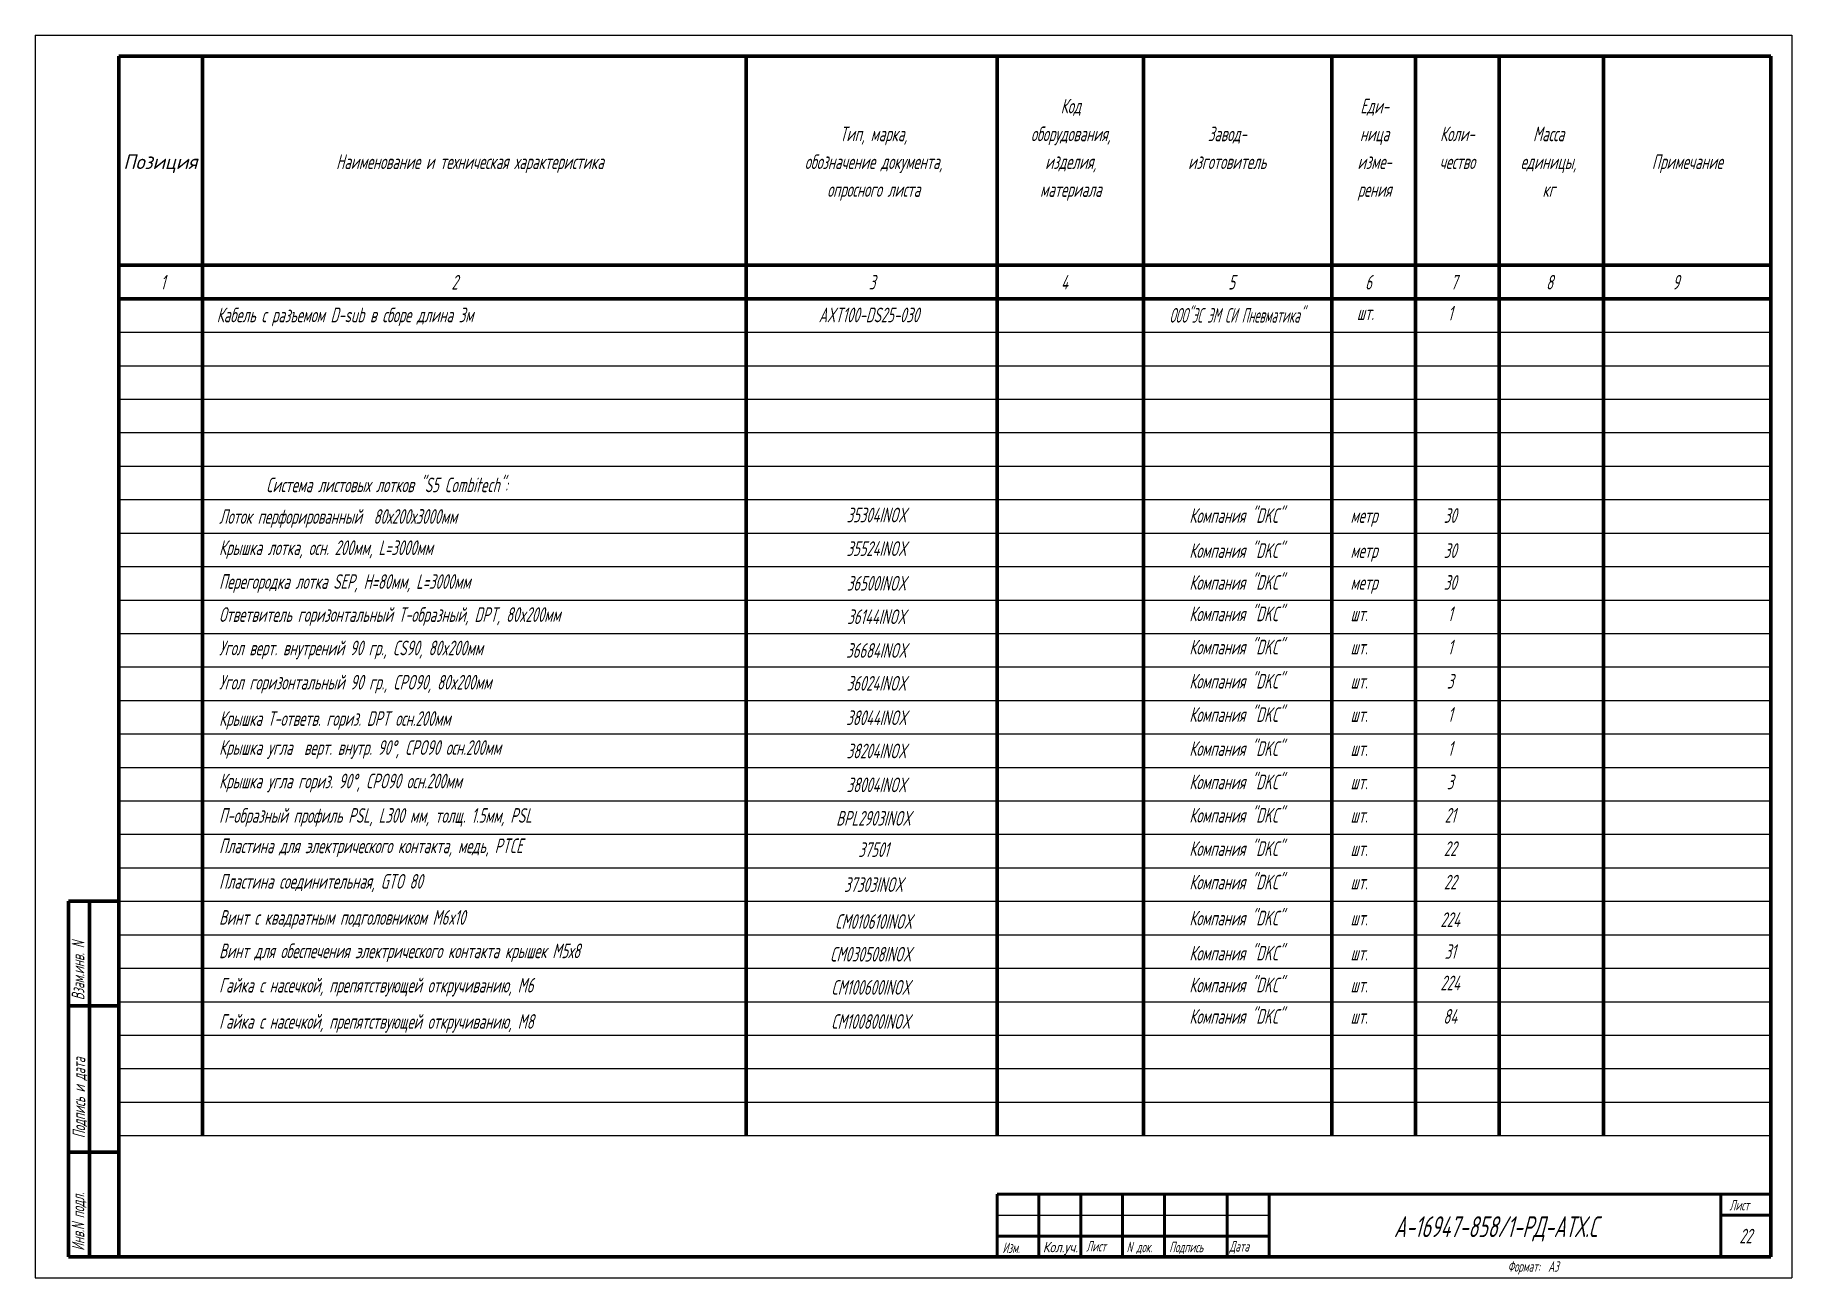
# Model space of a CAD drawing. Header units: millimetres. Extents: x -680 to 9204, y -4430 to 7779.
# Drawn here: x 8784.3 to 9204.3, y -3980.2 to -3683.2 of the extents above; entities that cross this region are included whole.
import ezdxf
from ezdxf.enums import TextEntityAlignment as Align

# ---------------------------------------------------------------- set-up
doc = ezdxf.new("R2010")
doc.units = ezdxf.units.MM
doc.layers.get('Defpoints').update_dxf_attribs({"color": 33})
for name, color, linetype, lineweight in [('Обводка', 6, 'Continuous', 25), ('Связи', 95, 'Continuous', 25), ('Текст_КИП', 2, 'Continuous', 25)]:
    doc.layers.add(name, color=color, linetype=linetype, lineweight=lineweight)
doc.styles.add('Simplex', font='simplex.shx', dxfattribs={"width": 0.7, "oblique": 15})

msp = doc.modelspace()

# ---------------------------------------------------------------- texts
at = {"layer": 'Связи', "color": 6, "style": 'Simplex', "oblique": 15, "width": 0.6}
for s, p in [('Система листовых лотков "S5 Combitech":', (8839.612, -3792.386)), ('Лоток перфорированный  80х200х3000мм', (8828.334, -3799.943)), ('Крышка лотка, осн. 200мм, L=3000мм', (8828.334, -3807.401)), ('Перегородка лотка SEP, Н=80мм, L=3000мм', (8828.334, -3815.49)), ('Ответвитель горизонтальный Т-образный, DPT, 80x200мм', (8828.334, -3823.383)), ('Угол верт. внутрений 90 гр., CS90, 80x200мм', (8828.334, -3831.365)), ('Угол горизонтальный 90 гр., CPO90, 80x200мм', (8828.334, -3839.547)), ('Крышка Т-ответв. гориз. DPT осн.200мм', (8828.334, -3848.233)), ('Крышка угла  верт. внутр. 90°, CPO90 осн.200мм', (8828.334, -3855.161)), ('Крышка угла гориз. 90°, CPO90 осн.200мм', (8828.334, -3863.161)), ('П-образный профиль PSL, L300 мм, толщ. 1.5мм, PSL', (8828.334, -3871.398)), ('Пластина для электрического контакта, медь, PTCE', (8828.334, -3878.655)), ('Пластина соединительная, GTO 80', (8828.334, -3887.142)), ('Винт с квадратным подголовником M6x10', (8828.334, -3895.762)), ('Винт для обеспечения электрического контакта крышек М5х8', (8828.334, -3903.751)), ('Гайка с насечкой, препятствующей откручиванию, М6 ', (8828.334, -3911.959)), ('Гайка с насечкой, препятствующей откручиванию, М8', (8828.334, -3920.624))]:
    msp.add_text(s, height=3.5, dxfattribs=at).set_placement(p)
at = {"layer": 'Связи', "color": 3, "style": 'Simplex', "oblique": 15, "width": 0.6}
for s, p in [('35304INOX', (8985.484, -3799.592)), ('35524INOX', (8985.484, -3807.621)), ('36500INOX', (8985.484, -3815.905)), ('36144INOX', (8985.484, -3823.905)), ('36684INOX', (8985.484, -3831.958)), ('36024INOX', (8985.484, -3839.807)), ('38044INOX', (8985.484, -3848.04)), ('38204INOX', (8985.484, -3855.988)), ('38004INOX', (8985.484, -3864.083)), ('BPL2903INOX', (8984.775, -3872.076)), ('37501', (8984.775, -3879.567)), ('37303INOX', (8984.775, -3887.921)), ('CM010610INOX', (8984.775, -3896.743)), ('CM030508INOX ', (8984.775, -3904.557)), ('CM100600INOX ', (8984.771, -3912.479)), ('CM100800INOX ', (8984.771, -3920.64))]:
    msp.add_text(s, height=3.5, dxfattribs=at).set_placement(p, align=Align.CENTER)
at = {"layer": 'Текст_КИП', "style": 'Simplex', "oblique": 15}
for s, width, p in [('Код', 0.6, (9031.944, -3701.852)), ('Еди-', 0.6, (9104.562, -3701.852)), ('Тип, марка,', 0.6, (8984.815, -3708.502)), ('оборудования,', 0.6, (9031.944, -3708.502)), ('Завод-', 0.6, (9069.344, -3708.502)), ('ница', 0.6, (9104.562, -3708.502)), ('Коли-', 0.6, (9124.344, -3708.502)), ('Масса', 0.6, (9146.18, -3708.502)), ('Наименование и техническая характеристика', 0.6, (8888.291, -3715.152)), ('обозначение документа,', 0.6, (8984.815, -3715.152)), ('изделия,', 0.6, (9031.944, -3715.152)), ('изготовитель', 0.6, (9069.344, -3715.152)), ('изме-', 0.6, (9104.562, -3715.152)), ('чество', 0.6, (9124.344, -3715.152)), ('единицы,', 0.6, (9146.18, -3715.152)), ('Примечание', 0.6, (9179.344, -3715.152)), ('опросного листа', 0.6, (8984.815, -3721.802)), ('материала', 0.6, (9031.944, -3721.802)), ('рения', 0.6, (9104.562, -3721.802)), ('кг', 0.6, (9146.18, -3721.802)), ('AXT100-DS25-030', 0.6, (8983.659, -3751.773)), ('ООО"ЭС ЭМ СИ Пневматика"', 0.5, (9071.613, -3751.863)), ('Компания "DKC"', 0.6, (9071.546, -3799.72)), ('30', 0.6, (9122.643, -3799.72)), ('Компания "DKC"', 0.6, (9071.546, -3808.096)), ('30', 0.6, (9122.643, -3808.096)), ('Компания "DKC"', 0.6, (9071.546, -3815.71)), ('30', 0.6, (9122.643, -3815.71)), ('Компания "DKC"', 0.6, (9071.546, -3823.216)), ('1', 0.6, (9122.643, -3823.216)), ('Компания "DKC"', 0.6, (9071.546, -3831.156)), ('1', 0.6, (9122.643, -3831.156)), ('Компания "DKC"', 0.6, (9071.546, -3839.314)), ('3', 0.6, (9122.643, -3839.314)), ('Компания "DKC"', 0.6, (9071.546, -3847.283)), ('1', 0.6, (9122.643, -3847.283)), ('Компания "DKC"', 0.6, (9071.546, -3855.415)), ('1', 0.6, (9122.643, -3855.415)), ('Компания "DKC"', 0.6, (9071.546, -3863.384)), ('3', 0.6, (9122.643, -3863.384)), ('Компания "DKC"', 0.6, (9071.546, -3871.353)), ('21', 0.6, (9122.643, -3871.353)), ('Компания "DKC"', 0.6, (9071.546, -3879.322)), ('22', 0.6, (9122.643, -3879.322)), ('Компания "DKC"', 0.6, (9071.546, -3887.322)), ('22', 0.6, (9122.643, -3887.322)), ('Компания "DKC"', 0.6, (9071.546, -3895.926)), ('224', 0.6, (9122.643, -3896.302)), ('Компания "DKC"', 0.6, (9071.546, -3904.302)), ('31', 0.6, (9122.643, -3903.916)), ('Компания "DKC"', 0.6, (9071.546, -3911.916)), ('224', 0.6, (9122.643, -3911.422)), ('Компания "DKC"', 0.6, (9071.546, -3919.422)), ('84', 0.6, (9122.643, -3919.422))]:
    msp.add_text(s, height=3.5, dxfattribs=dict(at, width=width)).set_placement(p, align=Align.CENTER)
at = {"layer": 'Текст_КИП', "style": 'Simplex', "oblique": 15, "width": 0.822902}
msp.add_text('Позиция', height=3.5, dxfattribs=at).set_placement((8805.432, -3715.152), (8823.124, -3715.152), align=Align.FIT)
at = {"layer": 'Текст_КИП', "style": 'Simplex', "oblique": 15, "width": 0.6}
for s, height, p in [('1', 3.5, (8814.324, -3743.948)), ('2', 3.5, (8883.884, -3743.948)), ('3', 3.5, (8983.659, -3743.948)), ('4', 3.5, (9029.613, -3743.948)), ('5', 3.5, (9069.586, -3743.948)), ('6', 3.5, (9102.32, -3743.948)), ('7', 3.5, (9122.779, -3743.948)), ('8', 3.5, (9145.572, -3743.948)), ('9', 3.5, (9175.788, -3743.948)), ('Кабель с разъемом D-sub в сборе длина 3м', 3.5, (8827.763, -3751.773)), ('шт.', 3.5, (9100.351, -3751.24)), ('1', 3.5, (9122.102, -3751.369)), ('метр', 3.5, (9098.834, -3799.72)), ('метр', 3.5, (9098.834, -3808.096)), ('метр', 3.5, (9098.834, -3815.71)), ('шт.', 3.5, (9098.834, -3823.216)), ('шт.', 3.5, (9098.834, -3831.156)), ('шт.', 3.5, (9098.834, -3839.314)), ('шт.', 3.5, (9098.834, -3847.283)), ('шт.', 3.5, (9098.834, -3855.415)), ('шт.', 3.5, (9098.834, -3863.384)), ('шт.', 3.5, (9098.834, -3871.353)), ('шт.', 3.5, (9098.834, -3879.322)), ('шт.', 3.5, (9098.834, -3887.322)), ('шт.', 3.5, (9098.834, -3895.926)), ('шт.', 3.5, (9098.834, -3904.302)), ('шт.', 3.5, (9098.834, -3911.916)), ('шт.', 3.5, (9098.834, -3919.422)), ('А-16947-858/1-РД-АТХ.С', 5, (9109.213, -3970.428))]:
    msp.add_text(s, height=height, dxfattribs=at).set_placement(p)
for s, p in [('Взам.инв. N', (8796.107, -3913.785)), ('Подпись и дата', (8796.317, -3946.781)), ('Инв.N подл.', (8796.107, -3973.681))]:
    msp.add_text(s, height=3, rotation=90, dxfattribs=at).set_placement(p)
at = {"layer": 'Текст_КИП', "lineweight": -3, "style": 'Simplex', "oblique": 15, "width": 0.6}
for s, height, p in [('Лист', 2.5, (9189.426, -3964.036)), ('22', 3.5, (9191.785, -3971.921)), ('Изм.', 2.5, (9015.623, -3974.223)), ('Лист', 2.5, (9035.642, -3973.859)), ('N док.', 2.5, (9045.287, -3974.041)), ('Подпись', 2.5, (9055.479, -3974.041)), ('Дата', 2.5, (9069.856, -3973.859)), ('Формат:  А3', 2.5, (9136.387, -3978.68))]:
    msp.add_text(s, height=height, dxfattribs=at).set_placement(p)
at = {"layer": 'Текст_КИП', "lineweight": -3, "style": 'Simplex', "oblique": 15, "width": 0.696257}
msp.add_text('Кол.уч.', height=2.5, dxfattribs=at).set_placement((9025.268, -3974.041), (9033.64, -3974.041), align=Align.FIT)

# ---------------------------------------------------------------- linework, layer by layer
at = {"lineweight": 60}
for p, q in [((8804.344, -3975.152), (8804.344, -3688.152)), ((8804.344, -3688.152), (9199.344, -3688.152)), ((8824.344, -3688.152), (8824.344, -3946.152)), ((8954.344, -3688.152), (8954.344, -3946.152)), ((9014.344, -3688.152), (9014.344, -3946.152)), ((9049.344, -3688.152), (9049.344, -3946.152)), ((9094.344, -3688.152), (9094.344, -3946.152)), ((9114.344, -3688.152), (9114.344, -3946.152)), ((9134.344, -3688.152), (9134.344, -3946.152)), ((9159.344, -3688.152), (9159.344, -3946.152)), ((9199.344, -3688.152), (9199.344, -3975.152)), ((8804.344, -3738.152), (9199.344, -3738.152)), ((8804.344, -3746.152), (9199.344, -3746.152)), ((8792.344, -3975.152), (8792.344, -3890.152)), ((8792.344, -3890.152), (8804.344, -3890.152)), ((8797.344, -3975.152), (8797.344, -3890.152)), ((8804.344, -3915.152), (8792.344, -3915.152)), ((8804.344, -3950.152), (8792.344, -3950.152)), ((8804.344, -3975.152), (8792.344, -3975.152)), ((9199.344, -3975.152), (8804.344, -3975.152))]:
    msp.add_line(p, q, dxfattribs=at)
at = {"lineweight": 50}
for p, q in [((9199.344, -3960.152), (9014.344, -3960.152)), ((9014.344, -3960.152), (9014.344, -3975.152)), ((9024.344, -3975.152), (9024.344, -3960.152)), ((9034.344, -3975.152), (9034.344, -3960.152)), ((9044.344, -3975.152), (9044.344, -3960.152)), ((9054.344, -3975.152), (9054.344, -3960.152)), ((9069.344, -3975.152), (9069.344, -3960.152)), ((9079.344, -3975.152), (9079.344, -3960.152)), ((9187.344, -3975.152), (9187.344, -3960.152)), ((9187.344, -3965.152), (9199.344, -3965.152)), ((9014.344, -3970.152), (9079.344, -3970.152))]:
    msp.add_line(p, q, dxfattribs=at)
at = {"lineweight": -3}
msp.add_line((9014.344, -3965.152), (9079.344, -3965.152), dxfattribs=at)
at = {"layer": 'Defpoints'}
for p, q in [((8784.344, -3683.152), (9204.344, -3683.152)), ((8784.344, -3683.152), (8784.344, -3980.124)), ((9204.344, -3683.152), (9204.344, -3980.152)), ((8784.344, -3980.124), (9204.344, -3980.152))]:
    msp.add_line(p, q, dxfattribs=at)
at = {"layer": 'Обводка', "color": 155}
for p, q in [((8804.344, -3754.152), (9199.344, -3754.152)), ((8804.344, -3762.152), (9199.344, -3762.152)), ((8804.344, -3770.152), (9199.344, -3770.152)), ((8804.344, -3778.152), (9199.344, -3778.152)), ((8804.344, -3786.152), (9199.344, -3786.152)), ((8804.344, -3794.152), (9199.344, -3794.152)), ((8804.344, -3802.152), (9199.344, -3802.152)), ((8804.344, -3810.152), (9199.344, -3810.152)), ((8804.344, -3818.152), (9199.344, -3818.152)), ((8804.344, -3826.152), (9199.344, -3826.152)), ((8804.344, -3834.152), (9199.344, -3834.152)), ((8804.344, -3842.152), (9199.344, -3842.152)), ((8804.344, -3850.152), (9199.344, -3850.152)), ((8804.344, -3858.152), (9199.344, -3858.152)), ((8804.344, -3866.152), (9199.344, -3866.152)), ((8804.344, -3874.152), (9199.344, -3874.152)), ((8804.344, -3882.152), (9199.344, -3882.152)), ((8804.344, -3890.152), (9199.344, -3890.152)), ((8804.344, -3898.152), (9199.344, -3898.152)), ((8804.344, -3906.152), (9199.344, -3906.152)), ((8804.344, -3914.152), (9199.344, -3914.152)), ((8804.344, -3922.152), (9199.344, -3922.152)), ((8804.344, -3930.152), (9199.344, -3930.152)), ((8804.344, -3938.152), (9199.344, -3938.152)), ((8804.344, -3946.152), (9199.344, -3946.152)), ((8804.344, -3946.152), (9199.344, -3946.152))]:
    msp.add_line(p, q, dxfattribs=at)

msp.set_redraw_order([(e.dxf.handle, doc.entitydb.next_handle()) for e in msp.query("TEXT MTEXT ATTDEF DIMENSION ARC_DIMENSION")])  # texts and dimensions are drawn at this point

doc.saveas('drawing.dxf')
